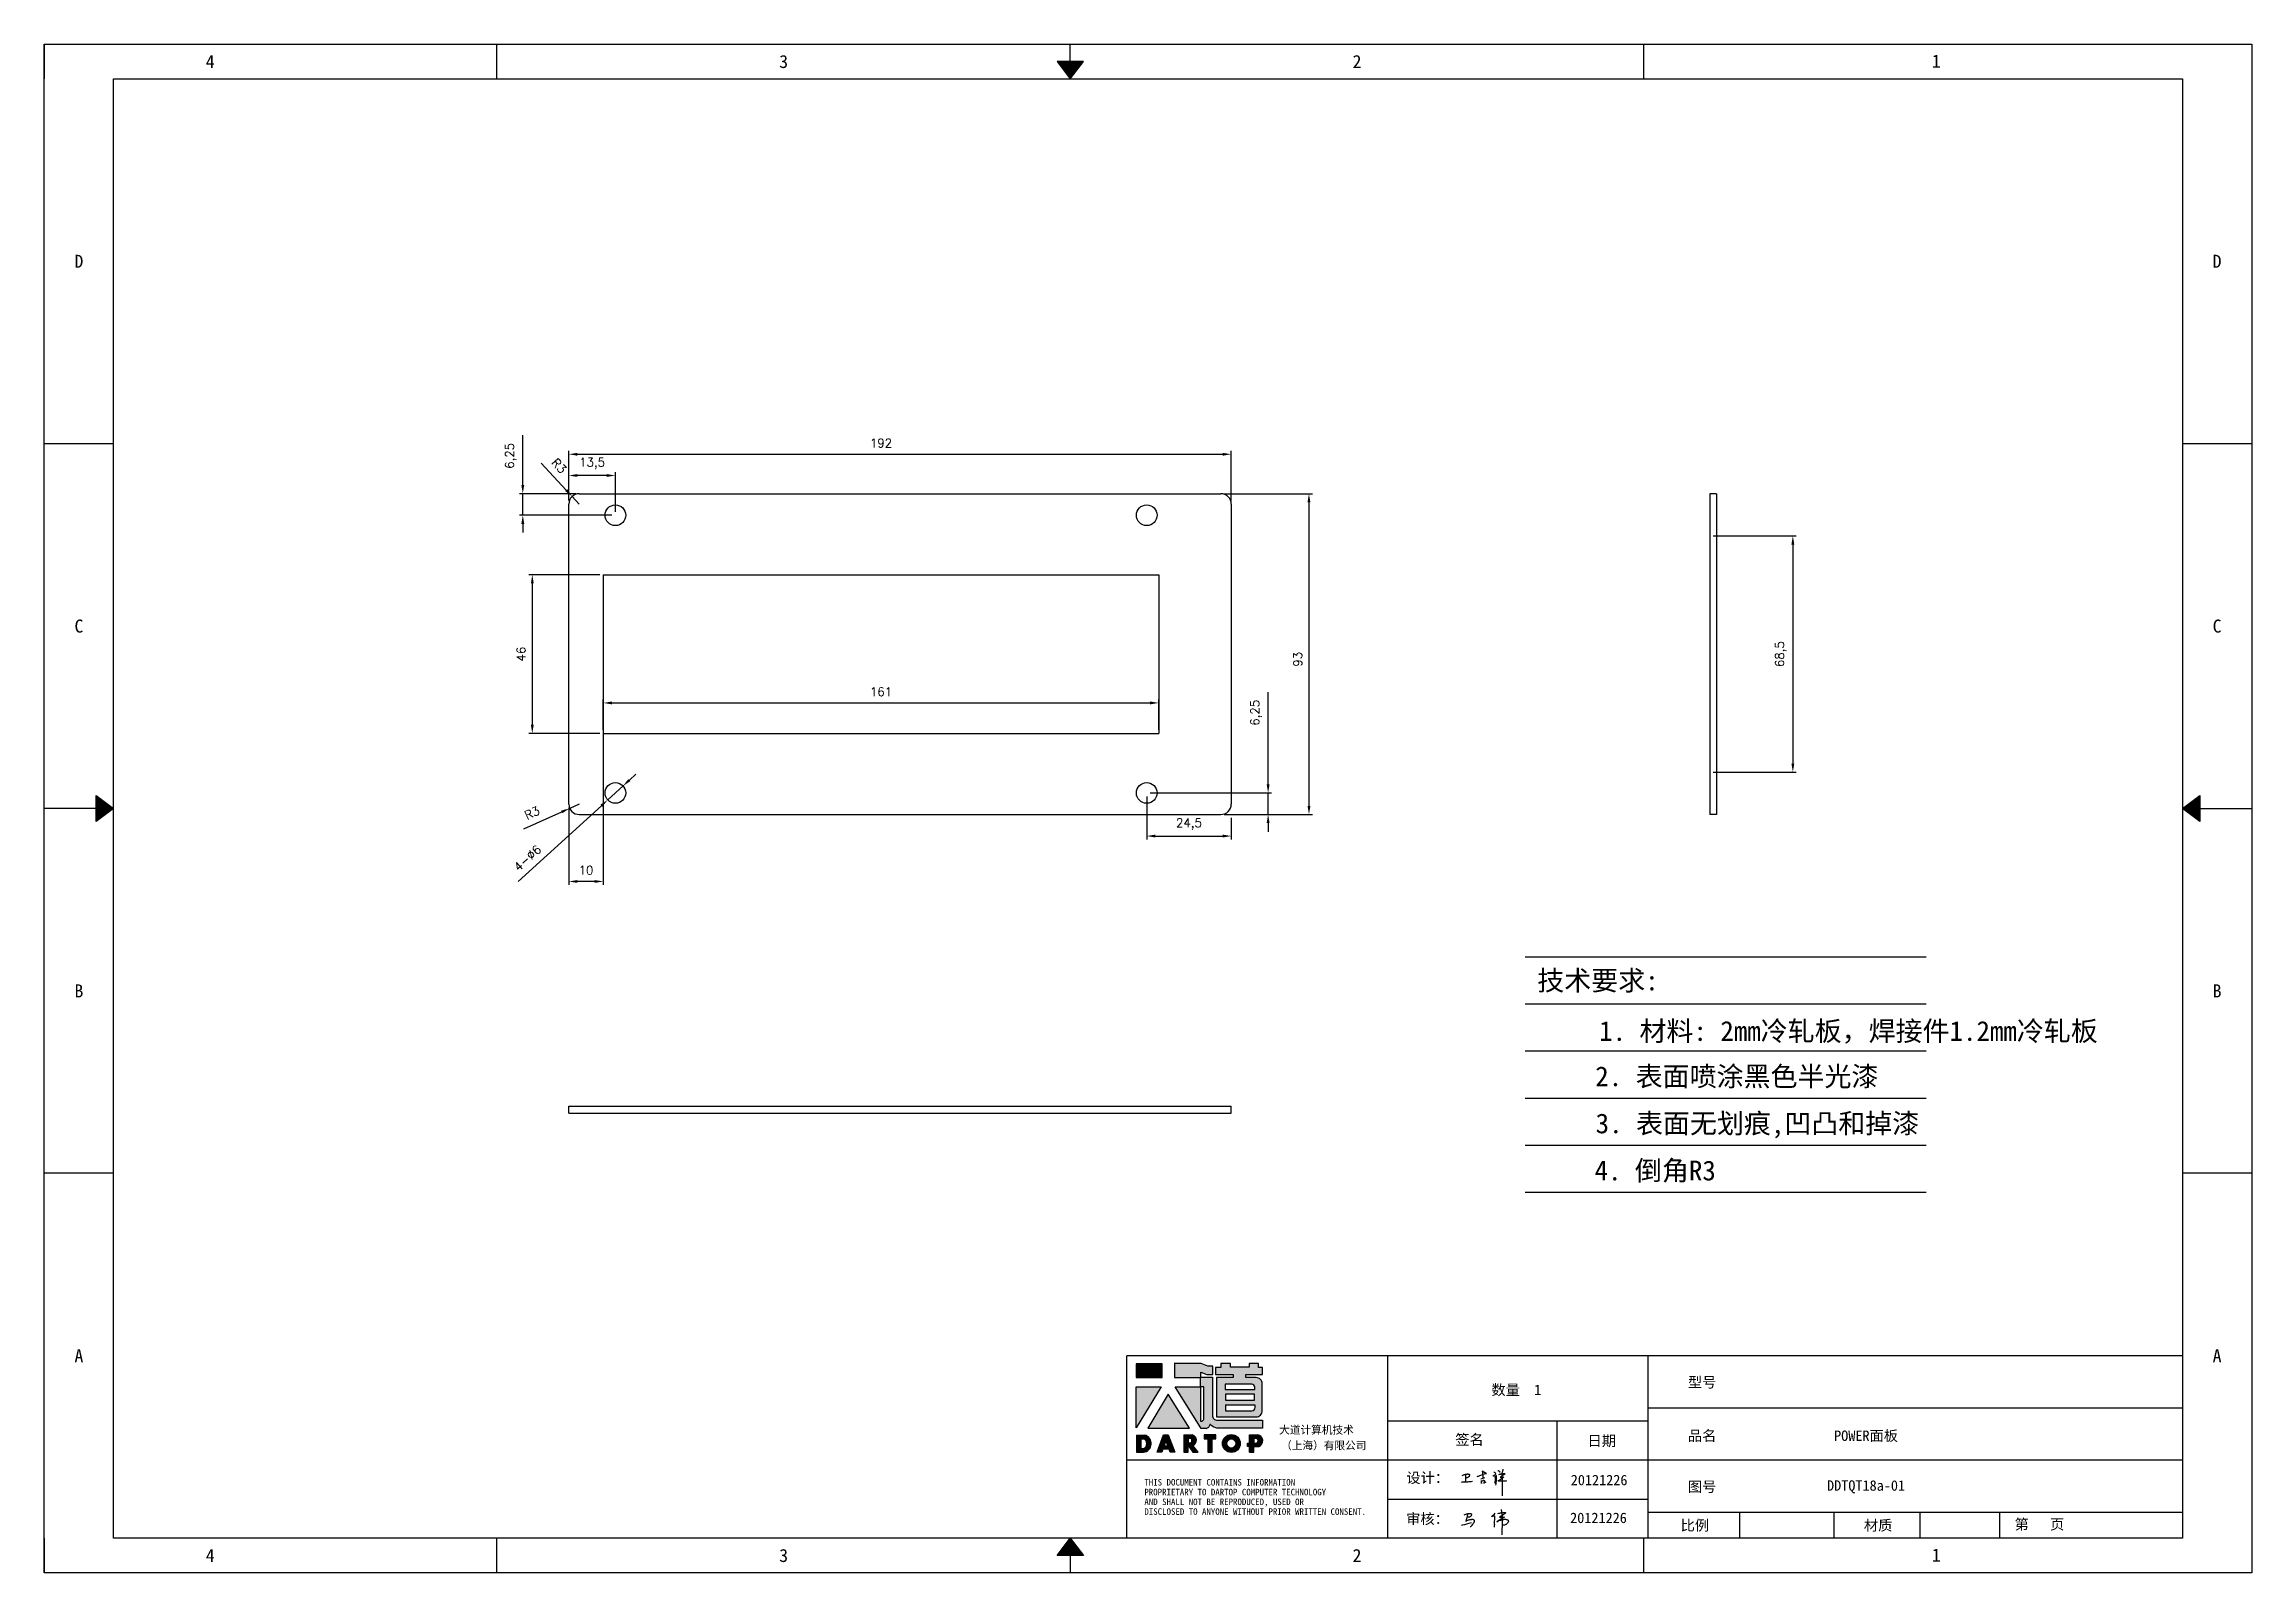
# Model space of a CAD drawing. Header units: millimetres. Extents: x 120943 to 145233, y 4425 to 40233.
# Drawn here: x 123242 to 123882, y 8536 to 8979 of the extents above; entities that cross this region are included whole.
import ezdxf
from ezdxf.enums import TextEntityAlignment as Align

# ---------------------------------------------------------------- set-up
doc = ezdxf.new("R2010")
doc.units = ezdxf.units.MM
doc.linetypes.add('DOT', pattern=[0.25, 0, -0.25])
doc.linetypes.add('HIDDEN2', pattern=[4.7625, 3.175, -1.5875])
for name, color, linetype in [('4', 7, 'Continuous'), ('hidden', 3, 'HIDDEN2'), ('print', 30, 'Continuous')]:
    doc.layers.add(name, color=color, linetype=linetype)
doc.layers.add('dim', color=2, linetype='Continuous', lineweight=9)
doc.styles.add('Dartop', font='SIMFANG.TTF')
doc.styles.add('HZ', font='SimSun.ttf')
doc.styles.add('hzHT', font='SIMHEI.TTF')
doc.styles.get("Standard").update_dxf_attribs({"font": 'txt', "bigfont": 'gbcbig.shx'})
doc.dimstyles.new('0.5small', dxfattribs={"dimtxt": 2.5, "dimasz": 2.5, "dimexe": 1, "dimexo": 1, "dimgap": 2, "dimtad": 1, "dimtxsty": 'Standard', "dimcen": 2.5, "dimadec": 0, "dimazin": 0, "dimtfac": 1, "dimtmove": 0, "dimatfit": 3, "dimfxl": 1, "dimarcsym": 0})

msp = doc.modelspace()

# ---------------------------------------------------------------- texts
at = {"color": 0}
for s, height, style, p in [('4', 3.777, 'Dartop', (123290.539, 8973.906)), ('3', 3.777, 'Dartop', (123456.727, 8973.906)), ('2', 3.777, 'Dartop', (123622.915, 8973.906)), ('1', 3.777, 'Dartop', (123790.825, 8974.026)), ('D', 3.777, 'Dartop', (123252.476, 8915.992)), ('D', 3.777, 'Dartop', (123872.197, 8915.992)), ('C', 3.777, 'Dartop', (123252.476, 8810.236)), ('C', 3.777, 'Dartop', (123872.197, 8810.236)), ('B', 3.777, 'Dartop', (123252.476, 8704.48)), ('B', 3.777, 'Dartop', (123872.197, 8704.48)), ('A', 3.777, 'Dartop', (123252.476, 8598.723)), ('A', 3.777, 'Dartop', (123872.197, 8598.723)), ('数量  1', 3.0216, 'hzHT', (123669.092, 8588.819)), ('型号', 3.0216, 'hzHT', (123722.945, 8591.037)), ('签名', 3.0216, 'hzHT', (123655.519, 8574.419)), ('日期', 3.0216, 'hzHT', (123693.859, 8574.047)), ('品名', 3.0216, 'hzHT', (123722.945, 8575.526)), ('POWER面板', 3.0216, 'hzHT', (123770.453, 8575.526)), ('20121226', 3.0216, 'hzHT', (123693.084, 8562.687)), ('图号', 3.0216, 'hzHT', (123722.945, 8560.757)), ('DDTQT18a-01', 3.0216, 'hzHT', (123770.453, 8561.096)), ('20121226', 3.0216, 'hzHT', (123692.904, 8551.723)), ('比例', 3.0216, 'hzHT', (123720.838, 8549.544)), ('材质', 3.0216, 'hzHT', (123773.963, 8549.544)), ('第   页', 3.0216, 'hzHT', (123820.705, 8549.857)), ('4', 3.777, 'Dartop', (123290.539, 8540.809)), ('3', 3.777, 'Dartop', (123456.727, 8540.809)), ('2', 3.777, 'Dartop', (123622.915, 8540.809)), ('1', 3.777, 'Dartop', (123790.825, 8540.929))]:
    msp.add_text(s, height=height, dxfattribs=dict(at, style=style)).set_placement(p, align=Align.MIDDLE_CENTER)
at = {"style": 'HZ'}
for s, p in [('技术要求:', (123692.743, 8707.49)), ('     1. 材料: 2mm冷轧板，焊接件1.2mm冷轧板', (123755.602, 8692.862)), ('    2. 表面喷涂黑色半光漆', (123725.21, 8679.718)), ('3. 表面无划痕,凹凸和掉漆', (123738.975, 8666.068)), ('4. 倒角R3           ', (123730.789, 8652.418))]:
    msp.add_text(s, height=5.733, dxfattribs=at).set_placement(p, align=Align.MIDDLE_CENTER)
at = {"color": 0, "style": 'hzHT'}
for s, height, p in [('THIS DOCUMENT CONTAINS INFORMATION', 1.8885, (123561.287, 8561.086)), ('设计：', 3.0216, (123637.214, 8561.83)), ('AND SHALL NOT BE REPRODUCED, USED OR', 1.8885, (123561.287, 8555.42)), ('PROPRIETARY TO DARTOP COMPUTER TECHNOLOGY', 1.8885, (123561.287, 8558.253)), ('DISCLOSED TO ANYONE WITHOUT PRIOR WRITTEN CONSENT.', 1.8885, (123561.287, 8552.587)), ('审核：', 3.0216, (123637.169, 8549.931))]:
    msp.add_text(s, height=height, dxfattribs=at).set_placement(p)
at = {"layer": '4', "color": 0, "style": 'hzHT'}
for s, p in [('大道计算机技术', (123600.346, 8576.086)), ('（上海）有限公司', (123600.916, 8571.569))]:
    msp.add_text(s, height=2.2662, dxfattribs=at).set_placement(p)

# ---------------------------------------------------------------- blocks, each defined once
blk = doc.blocks.new('*U326')
at = {"color": 254, "linetype": 'Continuous', "extrusion": (0, 0, -1)}
for points in [[(-17, 0.333), (-16.812, 0.25), (-17, 0.5)], [(-17, 0.333), (-17.188, 0.25), (-16.812, 0.25)], [(-17, 0.333), (-17, 0.5), (-17.188, 0.25)]]:
    blk.add_solid(points, dxfattribs=at)
blk = doc.blocks.new('*U327')
at = {"color": 254, "linetype": 'Continuous'}
for points in [[(17, 21.667), (17.188, 21.75), (16.812, 21.75)], [(17, 21.667), (16.812, 21.75), (17, 21.5)], [(17, 21.667), (17, 21.5), (17.188, 21.75)]]:
    blk.add_solid(points, dxfattribs=at)
blk = doc.blocks.new('*U324')
at = {"color": 254, "linetype": 'Continuous', "extrusion": (0, 0, -1)}
for points in [[(-0.833, 11), (-0.75, 10.812), (-0.75, 11.188)], [(-0.833, 11), (-0.75, 11.188), (-1, 11)], [(-0.833, 11), (-1, 11), (-0.75, 10.812)]]:
    blk.add_solid(points, dxfattribs=at)
blk = doc.blocks.new('dadao')
for p, q in [((48, 19.2), (44.9, 10.4)), ((44.9, 10.4), (51.2, 10.4)), ((51.2, 10.4), (48, 19.2))]:
    blk.add_line(p, q)
for points in [[(41.8, 121.6), (41.8, 143.7), (-0.4, 143.7), (-0.4, 121.6), (41.8, 121.6)], [(104.8, 122), (104.8, 130.3), (114.1, 126.3), (124.2, 126.3), (124.2, 139.6), (115.9, 139.6), (105.1, 143.9), (61.5, 143.9)], [(61.7, 144), (61.7, 121.3), (103.9, 121.3)], [(113.4, 38.7), (105.1, 38.7), (63, 106.5), (103.9, 106.5), (103.9, 120.9), (103.9, 121.3)], [(109.7, 53.6), (109.7, 106.2), (104.3, 106.2), (104.3, 50.4), (106.6, 50.4)], [(144.6, 94.4), (144.6, 84.8), (192, 84.8), (192, 94.1), (144.9, 94.1)], [(120.2, 45), (119.5, 45), (119.5, 44.6)], [(0, 28), (0, 0), (11.8, 0)], [(0.1, 28), (14, 28)], [(7.1, 21.8), (7.1, 6.1), (12, 6.1)], [(7.1, 21.8), (11.4, 21.8)], [(76.8, 28.2), (76.8, 0), (84.1, 0), (84.1, 11.1), (91.6, -0.1), (100.3, -0.1), (91.7, 11.1)], [(76.8, 28.2), (90.6, 28.2)], [(84, 22.7), (84, 15.3), (87.2, 15.3)], [(84, 22.7), (87.3, 22.7)], [(183.7, 0), (183.7, 9.6), (180.6, 9.6), (180.6, 14.9), (183.8, 14.9), (183.8, 28.1), (196.1, 28.1), (196.5, 28.1)], [(183.7, 0), (190.9, 0), (190.9, 9.6), (198.8, 9.6)], [(194.9, 22.3), (190.8, 22.3), (190.8, 15), (194.4, 15)]]:
    blk.add_lwpolyline(points)
blk.add_lwpolyline([(137.1, 144.2), (137.1, 137.9), (128.3, 137.9), (128.3, 126.5), (157.3, 126.5), (157.3, 121.5), (130.3, 121.5), (130.3, 57.5), (194.4, 57.5, 0.414214), (204.4, 67.5), (204.4, 111.3, 0.414214), (194.4, 121.3), (177.5, 121.3), (177.5, 126.3), (204.7, 126.3), (204.7, 137.7), (198.2, 137.7), (198.2, 143.9), (183.3, 143.9), (183.3, 138), (153, 138), (153, 144.2), (137.1, 144.2)], format="xyb", close=True)
for points in [[(104.8, 122), (123.4, 122), (123.4, 60, 0.414214), (131.4, 52), (204.8, 52), (204.8, 39.1), (131.7, 39.1)], [(144.3, 110.8), (144.3, 101.8), (192.3, 101.8), (192.3, 105.5, 0.414214), (187.3, 110.5), (144.3, 110.5)], [(144.6, 77), (144.6, 67.5), (187.6, 67.5, 0.414214), (192.6, 72.5), (192.6, 76.4), (144.6, 76.4)]]:
    blk.add_lwpolyline(points, format="xyb")
for points in [[(-0.3, 106.2), (40.4, 106.2), (-0.3, 39.7), (-0.3, 106.2)], [(51.7, 94.1), (18.4, 39.3), (86.2, 39.3)], [(43.8, 28.2), (51.8, 28.2), (62.6, -0.1), (55, -0.1), (53.2, 5), (42.9, 5), (41.1, 0), (33.6, 0)], [(110, 28.1), (110, 21.9), (116, 21.9), (116, -0.1), (123.2, -0.1), (123.2, 22), (129.2, 22), (129.2, 28.1), (110, 28.1)]]:
    blk.add_lwpolyline(points, close=True)
for radius in [14.5, 7.44]:
    blk.add_circle((154.2, 14.2), radius)
for centre, radius, start, end in [((99.2, 60.7), 12.6, 305.6399, 325.969), ((111.6, 46.7), 8.19, 282.9811, 347.6627), ((136, 61.7), 22.9, 226.7358, 259.3209), ((8.5, 13.9), 8.49, 294.2143, 69.7177), ((9.6, 14.2), 14.4, 278.6604, 72.3203), ((86.4, 19), 3.8, 282.527, 76.7196), ((88.6, 19.4), 8.95, 290.6073, 77.2124), ((193.7, 18.7), 3.8, 280.9891, 72.5513), ((195.7, 18.6), 9.51, 288.8959, 85.2442)]:
    blk.add_arc(centre, radius, start, end)
blk = doc.blocks.new('h')
for p, q in [((20768.1, -2360.9), (20773, -2359.1)), ((20769.5, -2366.9), (20769.8, -2370.6)), ((20769.8, -2370.6), (20770.9, -2378)), ((20770.9, -2378), (20771.5, -2370.6)), ((20772.4, -2369.3), (20774.9, -2367.8)), ((20773, -2359.1), (20784.1, -2355.2)), ((20773.3, -2331.8), (20775.3, -2338.7)), ((20789.1, -2340.9), (20773.5, -2331.9)), ((20775.3, -2338.7), (20775.6, -2351.2)), ((20775.6, -2351.2), (20775.5, -2357.3)), ((20782.2, -2369.2), (20780, -2377.1)), ((20780, -2377.1), (20788.3, -2371.3)), ((20780.1, -2366.4), (20780.8, -2366.4)), ((20781.9, -2367.4), (20782.2, -2369.2)), ((20845.7, -2343.5), (20848.4, -2353)), ((20848.9, -2370.3), (20847.9, -2424)), ((20848.4, -2353), (20848.9, -2370.3))]:
    blk.add_line(p, q)
for points in [[(20696.6, -2372.4, 0.002073), (20710.6, -2371.9, 0.016137), (20719.6, -2371.3, 0.008314), (20736.9, -2369.3)], [(20699.1, -2348.2, -0.029745), (20704.6, -2345.4, -0.046842), (20708.4, -2344.2, -0.00919), (20714.3, -2343, -0.018517), (20717.2, -2342.5, -0.037841), (20720.3, -2342.4, -0.039541), (20723.2, -2342.8, -0.149785), (20726, -2344.3, -0.204935), (20726.9, -2346.6, -0.074872), (20726.5, -2348.3, -0.061615), (20725.6, -2350.3, -0.034204), (20723.8, -2352.6, -0.045776), (20722.3, -2354.1, -0.054985), (20720.4, -2355.3, -0.036348), (20717.3, -2356.5, -0.067752), (20715.7, -2356.8, -0.043553), (20713.2, -2356.7)], [(20755, -2351.9, -0.024077), (20759.9, -2350.1, -0.013147), (20768.7, -2346.5, -0.00522), (20775.4, -2344.1, -0.018517), (20777.3, -2343.4, -0.008274), (20786.3, -2341, -0.039541), (20788.3, -2340.8, -0.079216), (20789.4, -2341, -0.204935)], [(20813.5, -2350.1, 0.007348), (20815.9, -2348.7, 0.008421), (20818, -2347.3, 0.009459), (20819.7, -2346.2, -0.016325), (20820.7, -2345.5, -0.173771), (20821.8, -2345.3, -0.085159), (20823.9, -2346, -0.125883), (20826, -2347.9, -0.160659), (20826.6, -2350.1, -0.010447), (20826.5, -2352.3, -0.008247), (20826.2, -2355.1, -0.002698), (20825.3, -2374, 0.001562), (20823.9, -2383.7, 0.016137)], [(20816.8, -2335, -0.053561), (20819.6, -2336.1, -0.075272), (20821.3, -2337.3, -0.005295), (20822.5, -2338.5, -0.009337), (20823.1, -2339.1, -0.026146), (20823.7, -2339.8, -0.016644), (20824.5, -2340.9)], [(20832.1, -2329.2, -0.053561), (20834.9, -2330.3, -0.075272), (20836.7, -2331.5, -0.005295), (20837.8, -2332.6, -0.009337), (20838.5, -2333.3, -0.026146), (20839, -2334, -0.016644), (20839.8, -2335.1)], [(20836, -2343.7, -0.02797), (20842.1, -2342.6, -0.048868), (20845.6, -2342.2, -0.00919), (20851.1, -2341.4, -0.018517), (20853.9, -2341.1, -0.037841), (20856.7, -2341.2, -0.039541), (20859.4, -2341.6, -0.018282), (20840.6, -2354.7, -0.000937)], [(20847.6, -2340.2, 0.021784), (20849.6, -2335.9, 0.028296), (20850.8, -2332.4, 0.008136), (20851.9, -2328.2, 0.028913), (20852.2, -2327, 0.08193), (20852.1, -2325.9, 0.075058), (20851.7, -2324.7, 0.275043)]]:
    blk.add_lwpolyline(points, format="xyb")
for points in [[(20711.3, -2343.5), (20711.3, -2343.5), (20711.5, -2355.8), (20710.7, -2368), (20710.6, -2371.9)], [(20821.5, -2350.6), (20822.4, -2359.2), (20822.2, -2364.9), (20821.7, -2369), (20821.3, -2376.3), (20823.6, -2368.5), (20827.2, -2366.3), (20829.5, -2366.3)], [(20840.6, -2354.7), (20850, -2354.7), (20855, -2354.3), (20845.9, -2361.1), (20840.5, -2364), (20833, -2367.5), (20863.2, -2367.4), (20865.9, -2367.3)]]:
    blk.add_lwpolyline(points)
for centre, radius, start, end in [((20773.7, -2371.2), 2.3, 121.9907, 163.60158), ((20787.5, -2406), 40.3, 100.61827, 108.24823), ((20780.8, -2367.6), 1.15, 9.4675, 90)]:
    blk.add_arc(centre, radius, start, end)
blk = doc.blocks.new('*U325')
at = {"color": 254, "linetype": 'Continuous', "extrusion": (0, 0, -1)}
for points in [[(-33.167, 11), (-33, 11), (-33.25, 11.188)], [(-33.167, 11), (-33.25, 11.188), (-33.25, 10.812)], [(-33.167, 11), (-33.25, 10.812), (-33, 11)]]:
    blk.add_solid(points, dxfattribs=at)
blk = doc.blocks.new('*D360')
at = {"layer": 'Defpoints', "color": 0}
for p in [(123586.46, 8860.05), (123394.46, 8845.62), (123586.46, 8845.62)]:
    blk.add_point(p, dxfattribs=at)
at = {"layer": 'dim', "color": 0, "lineweight": -2}
for p, q in [((123394.46, 8846.62), (123394.46, 8861.05)), ((123396.96, 8860.05), (123583.96, 8860.05)), ((123586.46, 8846.62), (123586.46, 8861.05))]:
    blk.add_line(p, q, dxfattribs=at)
at = {"layer": 'dim', "color": 0}
for points in [[(123396.96, 8860.47), (123396.96, 8859.63), (123394.46, 8860.05)], [(123583.96, 8860.47), (123583.96, 8859.63), (123586.46, 8860.05)]]:
    blk.add_solid(points, dxfattribs=at)
at = {"layer": 'dim', "color": 0, "insert": (123484.96, 8863.3), "char_height": 2.5, "attachment_point": 5}
blk.add_mtext('192', dxfattribs=at)
blk = doc.blocks.new('*D361')
at = {"layer": 'Defpoints', "color": 0}
for p in [(123583.46, 8848.62), (123583.46, 8755.62), (123608.99, 8755.62)]:
    blk.add_point(p, dxfattribs=at)
at = {"layer": 'dim', "color": 0, "lineweight": -2}
for p, q in [((123584.46, 8848.62), (123609.99, 8848.62)), ((123608.99, 8846.12), (123608.99, 8758.12)), ((123584.46, 8755.62), (123609.99, 8755.62))]:
    blk.add_line(p, q, dxfattribs=at)
at = {"layer": 'dim', "color": 0}
for points in [[(123608.57, 8846.12), (123609.41, 8846.12), (123608.99, 8848.62)], [(123608.57, 8758.12), (123609.41, 8758.12), (123608.99, 8755.62)]]:
    blk.add_solid(points, dxfattribs=at)
at = {"layer": 'dim', "color": 0, "insert": (123605.74, 8800.62), "char_height": 2.5, "attachment_point": 5, "rotation": 90}
blk.add_mtext('93', dxfattribs=at)
blk = doc.blocks.new('*D362')
at = {"layer": 'Defpoints', "color": 0}
for p in [(123394.46, 8853.89), (123394.46, 8848.62), (123407.96, 8842.37)]:
    blk.add_point(p, dxfattribs=at)
at = {"layer": 'dim', "color": 0, "lineweight": -2}
for p, q in [((123394.46, 8849.62), (123394.46, 8854.89)), ((123405.46, 8853.89), (123396.96, 8853.89)), ((123407.96, 8843.37), (123407.96, 8854.89))]:
    blk.add_line(p, q, dxfattribs=at)
at = {"layer": 'dim', "color": 0}
for points in [[(123396.96, 8854.31), (123396.96, 8853.48), (123394.46, 8853.89)], [(123405.46, 8854.31), (123405.46, 8853.48), (123407.96, 8853.89)]]:
    blk.add_solid(points, dxfattribs=at)
at = {"layer": 'dim', "color": 0, "insert": (123401.21, 8857.35), "char_height": 2.5, "attachment_point": 5}
blk.add_mtext('13,5', dxfattribs=at)
blk = doc.blocks.new('*D363')
at = {"layer": 'Defpoints', "color": 0}
for p in [(123561.96, 8761.87), (123586.46, 8755.62), (123597.15, 8755.62)]:
    blk.add_point(p, dxfattribs=at)
at = {"layer": 'dim', "color": 0, "lineweight": -2}
for p, q in [((123597.15, 8764.37), (123597.15, 8791.08)), ((123562.96, 8761.87), (123598.15, 8761.87)), ((123597.15, 8755.62), (123597.15, 8761.87)), ((123587.46, 8755.62), (123598.15, 8755.62)), ((123597.15, 8753.12), (123597.15, 8750.62))]:
    blk.add_line(p, q, dxfattribs=at)
at = {"layer": 'dim', "color": 0}
for points in [[(123596.73, 8764.37), (123597.57, 8764.37), (123597.15, 8761.87)], [(123596.73, 8753.12), (123597.57, 8753.12), (123597.15, 8755.62)]]:
    blk.add_solid(points, dxfattribs=at)
at = {"layer": 'dim', "color": 0, "insert": (123593.69, 8785.12), "char_height": 2.5, "attachment_point": 5, "rotation": 90}
blk.add_mtext('6,25', dxfattribs=at)
blk = doc.blocks.new('*D364')
at = {"layer": 'Defpoints', "color": 0}
for p in [(123561.96, 8761.87), (123586.46, 8755.62), (123586.46, 8749.37)]:
    blk.add_point(p, dxfattribs=at)
at = {"layer": 'dim', "color": 0, "lineweight": -2}
for p, q in [((123561.96, 8760.87), (123561.96, 8748.37)), ((123586.46, 8754.62), (123586.46, 8748.37)), ((123564.46, 8749.37), (123583.96, 8749.37))]:
    blk.add_line(p, q, dxfattribs=at)
at = {"layer": 'dim', "color": 0}
for points in [[(123564.46, 8749.79), (123564.46, 8748.95), (123561.96, 8749.37)], [(123583.96, 8749.79), (123583.96, 8748.95), (123586.46, 8749.37)]]:
    blk.add_solid(points, dxfattribs=at)
at = {"layer": 'dim', "color": 0, "insert": (123574.21, 8752.83), "char_height": 2.5, "attachment_point": 5}
blk.add_mtext('24,5', dxfattribs=at)
blk = doc.blocks.new('*D335')
at = {"layer": 'Defpoints', "color": 0}
for p in [(123725.14, 8836.37), (123725.14, 8767.87), (123749.24, 8767.87)]:
    blk.add_point(p, dxfattribs=at)
at = {"layer": 'dim', "color": 0, "lineweight": -2}
for p, q in [((123726.14, 8836.37), (123750.24, 8836.37)), ((123749.24, 8833.87), (123749.24, 8770.37)), ((123726.14, 8767.87), (123750.24, 8767.87))]:
    blk.add_line(p, q, dxfattribs=at)
at = {"layer": 'dim', "color": 0}
for points in [[(123748.82, 8833.87), (123749.66, 8833.87), (123749.24, 8836.37)], [(123748.82, 8770.37), (123749.66, 8770.37), (123749.24, 8767.87)]]:
    blk.add_solid(points, dxfattribs=at)
at = {"layer": 'dim', "color": 0, "insert": (123745.78, 8802.12), "char_height": 2.5, "attachment_point": 5, "rotation": 90}
blk.add_mtext('68,5', dxfattribs=at)
blk = doc.blocks.new('*D365')
at = {"layer": 'Defpoints', "color": 0}
for p in [(123405.75, 8759.85), (123410.18, 8763.9)]:
    blk.add_point(p, dxfattribs=at)
at = {"layer": 'dim', "color": 0, "lineweight": -2}
for p, q in [((123412.02, 8765.58), (123413.87, 8767.27)), ((123410.18, 8763.9), (123405.75, 8759.85)), ((123379.82, 8736.15), (123403.9, 8758.16))]:
    blk.add_line(p, q, dxfattribs=at)
at = {"layer": 'dim', "color": 0}
for points in [[(123403.62, 8758.47), (123404.18, 8757.86), (123405.75, 8759.85)], [(123411.74, 8765.89), (123412.3, 8765.28), (123410.18, 8763.9)]]:
    blk.add_solid(points, dxfattribs=at)
at = {"layer": 'dim', "color": 0, "insert": (123382.49, 8742.99), "char_height": 2.5, "attachment_point": 5, "rotation": 42.42699}
blk.add_mtext('4-∅6', dxfattribs=at)
blk = doc.blocks.new('*D366')
at = {"layer": 'Defpoints', "color": 0}
for p in [(123381.13, 8848.62), (123397.46, 8848.62), (123407.96, 8842.37)]:
    blk.add_point(p, dxfattribs=at)
at = {"layer": 'dim', "color": 0, "lineweight": -2}
for p, q in [((123381.13, 8851.12), (123381.13, 8865.54)), ((123396.46, 8848.62), (123380.13, 8848.62)), ((123381.13, 8842.37), (123381.13, 8848.62)), ((123406.96, 8842.37), (123380.13, 8842.37)), ((123381.13, 8839.87), (123381.13, 8837.37))]:
    blk.add_line(p, q, dxfattribs=at)
at = {"layer": 'dim', "color": 0}
for points in [[(123380.72, 8851.12), (123381.55, 8851.12), (123381.13, 8848.62)], [(123380.72, 8839.87), (123381.55, 8839.87), (123381.13, 8842.37)]]:
    blk.add_solid(points, dxfattribs=at)
at = {"layer": 'dim', "color": 0, "insert": (123377.68, 8859.58), "char_height": 2.5, "attachment_point": 5, "rotation": 90}
blk.add_mtext('6,25', dxfattribs=at)
blk = doc.blocks.new('*D367')
at = {"layer": 'Defpoints', "color": 0}
for p in [(123404.46, 8825.12), (123383.88, 8779.12), (123404.46, 8779.12)]:
    blk.add_point(p, dxfattribs=at)
at = {"layer": 'dim', "color": 0, "lineweight": -2}
for p, q in [((123403.46, 8825.12), (123382.88, 8825.12)), ((123383.88, 8822.62), (123383.88, 8781.62)), ((123403.46, 8779.12), (123382.88, 8779.12))]:
    blk.add_line(p, q, dxfattribs=at)
at = {"layer": 'dim', "color": 0}
for points in [[(123383.47, 8822.62), (123384.3, 8822.62), (123383.88, 8825.12)], [(123383.47, 8781.62), (123384.3, 8781.62), (123383.88, 8779.12)]]:
    blk.add_solid(points, dxfattribs=at)
at = {"layer": 'dim', "color": 0, "insert": (123380.63, 8802.12), "char_height": 2.5, "attachment_point": 5, "rotation": 90}
blk.add_mtext('46', dxfattribs=at)
blk = doc.blocks.new('*D368')
at = {"layer": 'Defpoints', "color": 0}
for p in [(123565.46, 8787.96), (123404.46, 8779.12), (123565.46, 8779.12)]:
    blk.add_point(p, dxfattribs=at)
at = {"layer": 'dim', "color": 0, "lineweight": -2}
for p, q in [((123404.46, 8780.12), (123404.46, 8788.96)), ((123406.96, 8787.96), (123562.96, 8787.96)), ((123565.46, 8780.12), (123565.46, 8788.96))]:
    blk.add_line(p, q, dxfattribs=at)
at = {"layer": 'dim', "color": 0}
for points in [[(123406.96, 8788.38), (123406.96, 8787.55), (123404.46, 8787.96)], [(123562.96, 8788.38), (123562.96, 8787.55), (123565.46, 8787.96)]]:
    blk.add_solid(points, dxfattribs=at)
at = {"layer": 'dim', "color": 0, "insert": (123484.96, 8791.21), "char_height": 2.5, "attachment_point": 5}
blk.add_mtext('161', dxfattribs=at)
blk = doc.blocks.new('*D369')
at = {"layer": 'Defpoints', "color": 0}
for p in [(123404.46, 8779.12), (123394.46, 8758.62), (123394.46, 8736.21)]:
    blk.add_point(p, dxfattribs=at)
at = {"layer": 'dim', "color": 0, "lineweight": -2}
for p, q in [((123404.46, 8778.12), (123404.46, 8735.21)), ((123394.46, 8757.62), (123394.46, 8735.21)), ((123401.96, 8736.21), (123396.96, 8736.21))]:
    blk.add_line(p, q, dxfattribs=at)
at = {"layer": 'dim', "color": 0}
for points in [[(123396.96, 8736.62), (123396.96, 8735.79), (123394.46, 8736.21)], [(123401.96, 8736.62), (123401.96, 8735.79), (123404.46, 8736.21)]]:
    blk.add_solid(points, dxfattribs=at)
at = {"layer": 'dim', "color": 0, "insert": (123399.46, 8739.46), "char_height": 2.5, "attachment_point": 5}
blk.add_mtext('10', dxfattribs=at)
blk = doc.blocks.new('*D336')
at = {"layer": 'Defpoints', "color": 0}
for p in [(123395.42, 8847.82), (123397.46, 8845.62)]:
    blk.add_point(p, dxfattribs=at)
at = {"layer": 'dim', "color": 0, "lineweight": -2}
for p, q in [((123386.48, 8857.49), (123393.73, 8849.66)), ((123397.46, 8845.62), (123395.42, 8847.82))]:
    blk.add_line(p, q, dxfattribs=at)
at = {"layer": 'dim', "color": 0}
blk.add_solid([(123394.03, 8849.94), (123393.42, 8849.38), (123395.42, 8847.82)], dxfattribs=at)
at = {"layer": 'dim', "color": 0, "insert": (123391.64, 8856.7), "char_height": 2.5, "attachment_point": 5, "rotation": 312.79673}
blk.add_mtext('R3', dxfattribs=at)
blk = doc.blocks.new('*D337')
at = {"layer": 'Defpoints', "color": 0}
for p in [(123394.72, 8757.4), (123397.46, 8758.62)]:
    blk.add_point(p, dxfattribs=at)
at = {"layer": 'dim', "color": 0, "lineweight": -2}
for p, q in [((123381.45, 8751.45), (123392.44, 8756.37)), ((123397.46, 8758.62), (123394.72, 8757.4))]:
    blk.add_line(p, q, dxfattribs=at)
at = {"layer": 'dim', "color": 0}
blk.add_solid([(123392.27, 8756.75), (123392.61, 8755.99), (123394.72, 8757.4)], dxfattribs=at)
at = {"layer": 'dim', "color": 0, "insert": (123383.84, 8756.08), "char_height": 2.5, "attachment_point": 5, "rotation": 24.13779}
blk.add_mtext('R3', dxfattribs=at)

# ---------------------------------------------------------------- dimensions: what is measured, and where the dimension line sits
at = {"layer": 'dim'}
for base, p1, p2, picture, middle in [((123381.135, 8848.623), (123407.962, 8842.373), (123397.462, 8848.623), '*D366', (123377.676, 8859.582)), ((123749.24, 8767.873), (123725.141, 8836.373), (123725.141, 8767.873), '*D335', (123745.782, 8802.123)), ((123383.883, 8779.123), (123404.462, 8825.123), (123404.462, 8779.123), '*D367', (123380.633, 8802.123))]:
    dim = msp.add_linear_dim(base=base, p1=p1, p2=p2, angle=90, dimstyle='0.5small', override={"dimpost": '\\X'}, dxfattribs=at)
    dim.commit()
    dim.dimension.update_dxf_attribs({"geometry": picture, "text_midpoint": middle})
for base, p1, p2, picture, middle in [((123586.462, 8860.051), (123394.462, 8845.623), (123586.462, 8845.623), '*D360', (123484.962, 8860.051)), ((123394.462, 8853.895), (123407.962, 8842.373), (123394.462, 8848.623), '*D362', (123401.212, 8853.895))]:
    dim = msp.add_linear_dim(base=base, p1=p1, p2=p2, dimstyle='0.5small', override={"dimpost": '\\X'}, dxfattribs=at)
    dim.commit()
    dim.dimension.update_dxf_attribs({"geometry": picture, "text_midpoint": middle, "dimtype": 160})
dim = msp.add_radius_dim(center=(123397.462, 8845.623), mpoint=(123395.424, 8847.825), dimstyle='0.5small', override={"dimpost": '\\X'}, dxfattribs=at)
dim.commit()
dim.dimension.update_dxf_attribs({"geometry": '*D336', "text_midpoint": (123391.638, 8856.698)})
for base, p1, p2, picture, middle in [((123608.991, 8755.623), (123583.462, 8848.623), (123583.462, 8755.623), '*D361', (123608.991, 8800.623)), ((123597.149, 8755.623), (123561.962, 8761.873), (123586.462, 8755.623), '*D363', (123597.149, 8785.123))]:
    dim = msp.add_linear_dim(base=base, p1=p1, p2=p2, angle=90, dimstyle='0.5small', override={"dimpost": '\\X'}, dxfattribs=at)
    dim.commit()
    dim.dimension.update_dxf_attribs({"geometry": picture, "text_midpoint": middle, "dimtype": 160})
for base, p1, p2, picture, middle in [((123565.462, 8787.962), (123404.462, 8779.123), (123565.462, 8779.123), '*D368', (123484.962, 8791.212)), ((123394.462, 8736.208), (123404.462, 8779.123), (123394.462, 8758.623), '*D369', (123399.462, 8739.458)), ((123586.462, 8749.37), (123561.962, 8761.873), (123586.462, 8755.623), '*D364', (123574.212, 8752.828))]:
    dim = msp.add_linear_dim(base=base, p1=p1, p2=p2, dimstyle='0.5small', override={"dimpost": '\\X'}, dxfattribs=at)
    dim.commit()
    dim.dimension.update_dxf_attribs({"geometry": picture, "text_midpoint": middle})
dim = msp.add_diameter_dim_2p(p1=(123410.177, 8763.897), p2=(123405.748, 8759.849), text='4-<>', dimstyle='0.5small', override={"dimpost": '\\X'}, dxfattribs=at)
dim.commit()
dim.dimension.update_dxf_attribs({"geometry": '*D365', "text_midpoint": (123384.678, 8740.592), "dimtype": 163})
dim = msp.add_radius_dim(center=(123397.462, 8758.623), mpoint=(123394.725, 8757.396), dimstyle='0.5small', override={"dimpost": '\\X'}, dxfattribs=at)
dim.commit()
dim.dimension.update_dxf_attribs({"geometry": '*D337', "text_midpoint": (123385.172, 8753.116), "dimtype": 164})

# ---------------------------------------------------------------- hatches: boundary and pattern name
for points in [[(123566.428, 8596.384), (123558.895, 8596.384), (123558.895, 8592.448), (123566.428, 8592.448)], [(123566.186, 8589.694), (123558.915, 8589.694), (123558.915, 8577.823)], [(123568.201, 8587.54), (123562.258, 8577.744), (123574.361, 8577.744)], [(123582.045, 8575.739), (123578.606, 8575.739), (123578.606, 8574.648), (123579.679, 8574.648), (123579.679, 8570.716), (123580.964, 8570.716), (123580.964, 8574.651), (123582.045, 8574.651)]]:
    msp.add_hatch(color=0).paths.add_polyline_path(points)
h = msp.add_hatch(color=0)
h.paths.add_polyline_path([(123577.687, 8593.992), (123579.35, 8593.274), (123581.147, 8593.274), (123581.147, 8595.653), (123579.664, 8595.653), (123577.732, 8596.416), (123569.988, 8596.416), (123569.988, 8592.392), (123577.523, 8592.392), (123577.523, 8592.311), (123577.523, 8589.739), (123570.216, 8589.739), (123577.731, 8577.645), (123579.219, 8577.645, 0.2793748), (123580.306, 8578.702), (123580.306, 8578.757), (123580.437, 8578.757, 0.1431454), (123582.486, 8577.715), (123595.544, 8577.715), (123595.544, 8580.009), (123582.43, 8580.009, -0.4142136), (123581.002, 8581.437), (123581.002, 8592.52), (123577.687, 8592.52)])
h.paths.add_polyline_path([(123577.599, 8589.688), (123578.556, 8589.688), (123578.556, 8580.301, -0.0889357), (123578.001, 8579.731), (123577.595, 8579.731)], flags=16)
h = msp.add_hatch(color=0)
h.paths.add_polyline_path([(123595.522, 8595.32), (123594.36, 8595.32), (123594.36, 8596.425), (123591.704, 8596.425), (123591.704, 8595.375), (123586.282, 8595.375), (123586.282, 8596.481), (123583.443, 8596.481), (123583.443, 8595.355), (123581.874, 8595.355), (123581.874, 8593.317), (123587.051, 8593.317), (123587.051, 8592.416), (123582.227, 8592.416), (123582.227, 8581.006), (123593.681, 8581.006, 0.4142136), (123595.466, 8582.792), (123595.466, 8590.605, 0.4142136), (123593.681, 8592.391), (123590.653, 8592.391), (123590.653, 8593.275), (123595.522, 8593.275)])
h.paths.add_polyline_path([(123592.416, 8590.457, -0.4142136), (123593.309, 8589.564), (123593.309, 8588.909), (123584.733, 8588.909), (123584.733, 8590.457)], flags=16)
h.paths.add_polyline_path([(123593.253, 8587.527), (123593.253, 8585.869), (123584.788, 8585.869), (123584.788, 8587.527)], flags=16)
h.paths.add_polyline_path([(123593.364, 8584.377), (123593.364, 8583.667, -0.4142136), (123592.471, 8582.775), (123584.788, 8582.775), (123584.788, 8584.377)], flags=16)
h = msp.add_hatch(color=0)
h.paths.add_polyline_path([(123561.463, 8575.721), (123558.968, 8575.721), (123558.968, 8570.731), (123561.069, 8570.731, 0.7930159)])
h.paths.add_polyline_path([(123561.106, 8571.824), (123560.234, 8571.824), (123560.234, 8574.628), (123561.01, 8574.628, -0.6713609)], flags=16)
h = msp.add_hatch(color=0)
h.paths.add_polyline_path([(123568.22, 8575.762), (123566.797, 8575.762), (123564.966, 8570.725), (123566.314, 8570.725), (123566.632, 8571.618), (123568.458, 8571.618), (123568.783, 8570.714), (123570.142, 8570.714)])
h.paths.add_polyline_path([(123568.109, 8572.58), (123566.978, 8572.58), (123567.533, 8574.163)], flags=16)
h = msp.add_hatch(color=0)
h.paths.add_polyline_path([(123575.14, 8575.759), (123572.686, 8575.759), (123572.686, 8570.723), (123573.983, 8570.723), (123573.983, 8572.719), (123575.315, 8570.705), (123576.882, 8570.705), (123575.348, 8572.706, 0.7440549)])
h.paths.add_polyline_path([(123573.971, 8573.465), (123573.971, 8574.787), (123574.55, 8574.787, -0.796809), (123574.542, 8573.465)], flags=16)
h = msp.add_hatch(color=0)
h.paths.add_polyline_path([(123583.915, 8573.259, 1), (123589.087, 8573.259, 1)])
h.paths.add_polyline_path([(123587.829, 8573.259, -1), (123585.173, 8573.259, -1)], flags=16)
h = msp.add_hatch(color=0)
h.paths.add_polyline_path([(123594.047, 8575.747), (123593.973, 8575.747), (123591.786, 8575.747), (123591.786, 8573.396), (123591.206, 8573.396), (123591.206, 8572.442), (123591.777, 8572.442), (123591.777, 8570.731), (123593.053, 8570.731), (123593.053, 8572.449), (123594.456, 8572.449, 0.8123038)])
h.paths.add_polyline_path([(123593.034, 8573.403), (123593.034, 8574.718), (123593.761, 8574.718, -0.7782134), (123593.687, 8573.403)], flags=16)

# ---------------------------------------------------------------- linework, layer by layer
at = {"color": 0, "linetype": 'DOT'}
for p, q in [((123242.404, 8978.942), (123872.197, 8978.942)), ((123242.404, 8545.845), (123242.404, 8968.87)), ((123872.197, 8535.773), (123242.404, 8535.773))]:
    msp.add_line(p, q, dxfattribs=at)
at = {"color": 0}
for p, q in [((123242.404, 8978.942), (123242.404, 8968.87)), ((123373.633, 8968.87), (123373.633, 8978.942)), ((123539.821, 8973.906), (123539.821, 8978.942)), ((123706.009, 8968.87), (123706.009, 8978.942)), ((123262.548, 8545.845), (123262.548, 8968.87)), ((123262.548, 8968.87), (123862.125, 8968.87)), ((123862.125, 8968.87), (123862.125, 8545.845)), ((123262.548, 8863.114), (123242.404, 8863.114)), ((123882.269, 8863.114), (123862.125, 8863.114)), ((123257.512, 8757.358), (123242.404, 8757.358)), ((123867.161, 8757.358), (123882.269, 8757.358)), ((123262.548, 8651.601), (123242.404, 8651.601)), ((123882.269, 8651.601), (123862.125, 8651.601)), ((123862.125, 8598.723), (123556.188, 8598.723)), ((123556.188, 8545.845), (123556.188, 8598.723)), ((123631.728, 8598.723), (123631.728, 8545.845)), ((123707.268, 8545.845), (123707.268, 8598.723)), ((123707.268, 8583.615), (123862.125, 8583.615)), ((123631.728, 8579.838), (123707.268, 8579.838)), ((123680.829, 8579.838), (123680.829, 8545.845)), ((123556.188, 8568.507), (123631.728, 8568.507)), ((123631.728, 8568.507), (123862.125, 8568.507)), ((123631.728, 8557.176), (123707.268, 8557.176)), ((123707.268, 8553.399), (123862.125, 8553.399)), ((123733.845, 8545.845), (123733.845, 8553.399)), ((123761.234, 8545.845), (123761.234, 8553.399)), ((123786.134, 8545.845), (123786.134, 8553.399)), ((123809.247, 8545.845), (123809.247, 8553.399)), ((123242.404, 8545.845), (123242.404, 8535.773)), ((123862.125, 8545.845), (123262.548, 8545.845)), ((123373.633, 8535.773), (123373.633, 8545.845)), ((123706.009, 8535.773), (123706.009, 8545.845)), ((123539.821, 8540.809), (123539.821, 8535.773))]:
    msp.add_line(p, q, dxfattribs=at)
for p, q in [((123394.462, 8758.623), (123394.462, 8845.623)), ((123397.462, 8848.623), (123583.462, 8848.623)), ((123586.462, 8845.623), (123586.462, 8758.623)), ((123725.141, 8848.623), (123725.141, 8755.623)), ((123727.141, 8848.623), (123725.141, 8848.623)), ((123727.141, 8848.623), (123727.141, 8755.623)), ((123404.462, 8825.123), (123565.462, 8825.123)), ((123404.462, 8825.123), (123404.462, 8779.123)), ((123565.462, 8825.123), (123565.462, 8779.123)), ((123404.462, 8779.123), (123565.462, 8779.123)), ((123397.462, 8755.623), (123583.462, 8755.623)), ((123727.141, 8755.623), (123725.141, 8755.623)), ((123394.462, 8671.021), (123586.462, 8671.021)), ((123394.462, 8669.021), (123394.462, 8671.021)), ((123586.462, 8669.021), (123586.462, 8671.021)), ((123394.462, 8669.021), (123586.462, 8669.021)), ((123664.169, 8551.012), (123663.427, 8550.61)), ((123664.703, 8551.297), (123664.169, 8551.012)), ((123664.2, 8551.898), (123665.144, 8551.898)), ((123665.647, 8551.944), (123664.703, 8551.297)), ((123664.737, 8554.138), (123664.954, 8552.327)), ((123664.989, 8550.991), (123664.909, 8546.831)), ((123664.954, 8552.327), (123664.989, 8550.991)), ((123665.144, 8551.898), (123665.647, 8551.944))]:
    msp.add_line(p, q)
for points in [[(123539.821, 8968.87), (123543.598, 8973.906), (123536.044, 8973.906), (123539.821, 8968.87)], [(123262.548, 8757.358), (123257.512, 8753.581), (123257.512, 8761.135), (123262.548, 8757.358)], [(123862.125, 8757.358), (123867.161, 8761.135), (123867.161, 8753.581), (123862.125, 8757.358)], [(123539.821, 8545.845), (123543.598, 8540.809), (123536.044, 8540.809), (123539.821, 8545.845)]]:
    msp.add_lwpolyline(points, close=True, dxfattribs=at)
for points in [[(123653.994, 8552.551, -0.029745), (123654.426, 8552.767, -0.0468422), (123654.718, 8552.861, -0.0091902), (123655.174, 8552.954, -0.0185172), (123655.403, 8552.987, -0.0378406), (123655.639, 8552.994, -0.0395413), (123655.863, 8552.966, -0.1497852), (123656.082, 8552.847, -0.2049352), (123656.149, 8552.673, -0.0748717), (123656.124, 8552.536, -0.0616146), (123656.049, 8552.385, -0.0342039), (123655.914, 8552.207, -0.0457759), (123655.793, 8552.091, -0.054985), (123655.647, 8551.999, -0.0363479), (123655.405, 8551.903, -0.0677521), (123655.283, 8551.882, -0.0435534), (123655.093, 8551.892)], [(123663.427, 8550.61, -0.029745), (123664.101, 8550.948, -0.0468422), (123664.557, 8551.094, -0.0091902), (123665.269, 8551.238, -0.0185172), (123665.625, 8551.29, -0.0378406), (123665.993, 8551.301, -0.0395413), (123666.343, 8551.258, -0.1497852), (123666.685, 8551.071, -0.2049352), (123666.79, 8550.801, -0.0748717), (123666.75, 8550.587, -0.0616146), (123666.634, 8550.351, -0.0342039), (123666.423, 8550.073, -0.0457759), (123666.234, 8549.893, -0.054985), (123666.006, 8549.749, -0.0363479), (123665.628, 8549.599, -0.0677521), (123665.439, 8549.566, -0.0435534), (123665.141, 8549.582)], [(123663.737, 8553.011, -0.0279703), (123664.347, 8553.124, -0.0488679), (123664.7, 8553.162, -0.0091902), (123665.257, 8553.244, -0.0185172), (123665.535, 8553.27, -0.0378406), (123665.82, 8553.264, -0.0395413), (123666.089, 8553.216, -0.0182819), (123664.2, 8551.898, -0.0009369)]]:
    msp.add_lwpolyline(points, format="xyb")
msp.add_lwpolyline([(123654.946, 8552.91), (123654.946, 8552.91), (123654.801, 8552.025), (123654.564, 8551.192), (123654.408, 8550.682)])
for centre in [(123407.962, 8842.373), (123561.962, 8842.373), (123407.962, 8761.873), (123561.962, 8761.873)]:
    msp.add_circle(centre, 3)
for centre, radius, start, end in [((123397.462, 8845.623), 3, 90, 180), ((123583.462, 8845.623), 3, 0, 90), ((123397.462, 8758.623), 3, 180, 270), ((123583.462, 8758.623), 3, 270, 0), ((123652.889, 8551.146), 1.596, 281.076982, 291.212632), ((123617.789, 8693.622), 148.319, 283.91895, 284.971512), ((123656.848, 8546.46), 4.876, 113.202449, 120.017497), ((123655.703, 8549.13), 1.971, 102.47486, 113.202449), ((123658.56, 8536.218), 15.195, 100.36867, 102.47486), ((123655.386, 8550.398), 1.257, 283.816254, 294.030509), ((123656.499, 8547.481), 3.745, 96.125337, 100.36867), ((123655.654, 8549.776), 0.58, 294.836428, 309.901134), ((123647.922, 8556.91), 11.096, 316.919563, 320.58866), ((123656.299, 8549.341), 1.875, 87.457037, 96.125337), ((123656.306, 8549.498), 1.717, 78.399567, 87.457037), ((123654.209, 8551.52), 2.821, 324.094808, 331.378357), ((123656.549, 8550.679), 0.511, 44.324655, 78.399567), ((123656.399, 8550.413), 0.377, 319.573073, 337.48549), ((123655.361, 8551.242), 1.694, 324.910666, 333.348429), ((123656.185, 8550.935), 0.825, 326.76781, 340.871018), ((123656.712, 8550.838), 0.284, 357.998393, 44.324655), ((123656.435, 8550.848), 0.561, 340.871018, 357.998393), ((123658.205, 8558.542), 7.458, 299.265464, 300.9495), ((123675.1, 8496.03), 57.583, 102.46592, 103.2053), ((123635.859, 8579.865), 38.128, 313.366132, 315.296084), ((123783.101, 8531.632), 121.7, 171.410173, 171.768083), ((123662.676, 8552.012), 0.244, 52.375745, 91.291159), ((123448.228, 8558.929), 214.732, 357.565664, 358.057278), ((123662.592, 8552.05), 0.279, 357.196828, 33.705179), ((123656.303, 8552.462), 6.583, 352.912546, 354.802684), ((123658.773, 8552.237), 4.103, 354.802684, 357.196828)]:
    msp.add_arc(centre, radius, start, end)
at = {"layer": 'Defpoints'}
for p, q in [((123671.629, 8714.379), (123787.889, 8714.379)), ((123671.629, 8700.729), (123787.889, 8700.729)), ((123671.629, 8700.729), (123787.889, 8700.729)), ((123671.629, 8687.079), (123787.889, 8687.079)), ((123671.629, 8673.429), (123787.889, 8673.429)), ((123671.629, 8659.779), (123787.889, 8659.779)), ((123671.629, 8646.129), (123787.889, 8646.129))]:
    msp.add_line(p, q, dxfattribs=at)
at = {"layer": 'hidden'}
msp.add_line((123404.462, 8779.123), (123404.462, 8768.115), dxfattribs=at)
at = {"layer": 'print'}
msp.add_lwpolyline([(123242.404, 8978.942), (123882.269, 8978.942), (123882.269, 8535.773), (123242.404, 8535.773)], close=True, dxfattribs=at)

# ---------------------------------------------------------------- block references
at = {"color": 0, "linetype": 'Continuous', "xscale": 20.14402654906917, "yscale": 20.14402654906917, "zscale": 20.14402654906917}
for name, p in [('*U327', (123197.372, 8535.773)), ('*U324', (123242.404, 8535.773)), ('*U325', (123197.372, 8535.773)), ('*U326', (123197.372, 8535.773))]:
    msp.add_blockref(name, p, dxfattribs=at)
at = {"color": 0}
for name, p, xscale, yscale, zscale in [('dadao', (123558.968, 8570.731), 0.1785493262159434, 0.1785493262159434, 0.1785493262159434), ('h', (122049.773, 8745.907), 0.07747410198498983, 0.07747410198498983, 0.07747410198498983)]:
    msp.add_blockref(name, p, dxfattribs=dict(at, xscale=xscale, yscale=yscale, zscale=zscale))

msp.set_redraw_order([(e.dxf.handle, doc.entitydb.next_handle()) for e in msp.query("TEXT MTEXT ATTDEF DIMENSION ARC_DIMENSION")])  # texts and dimensions are drawn at this point

doc.saveas('drawing.dxf')
